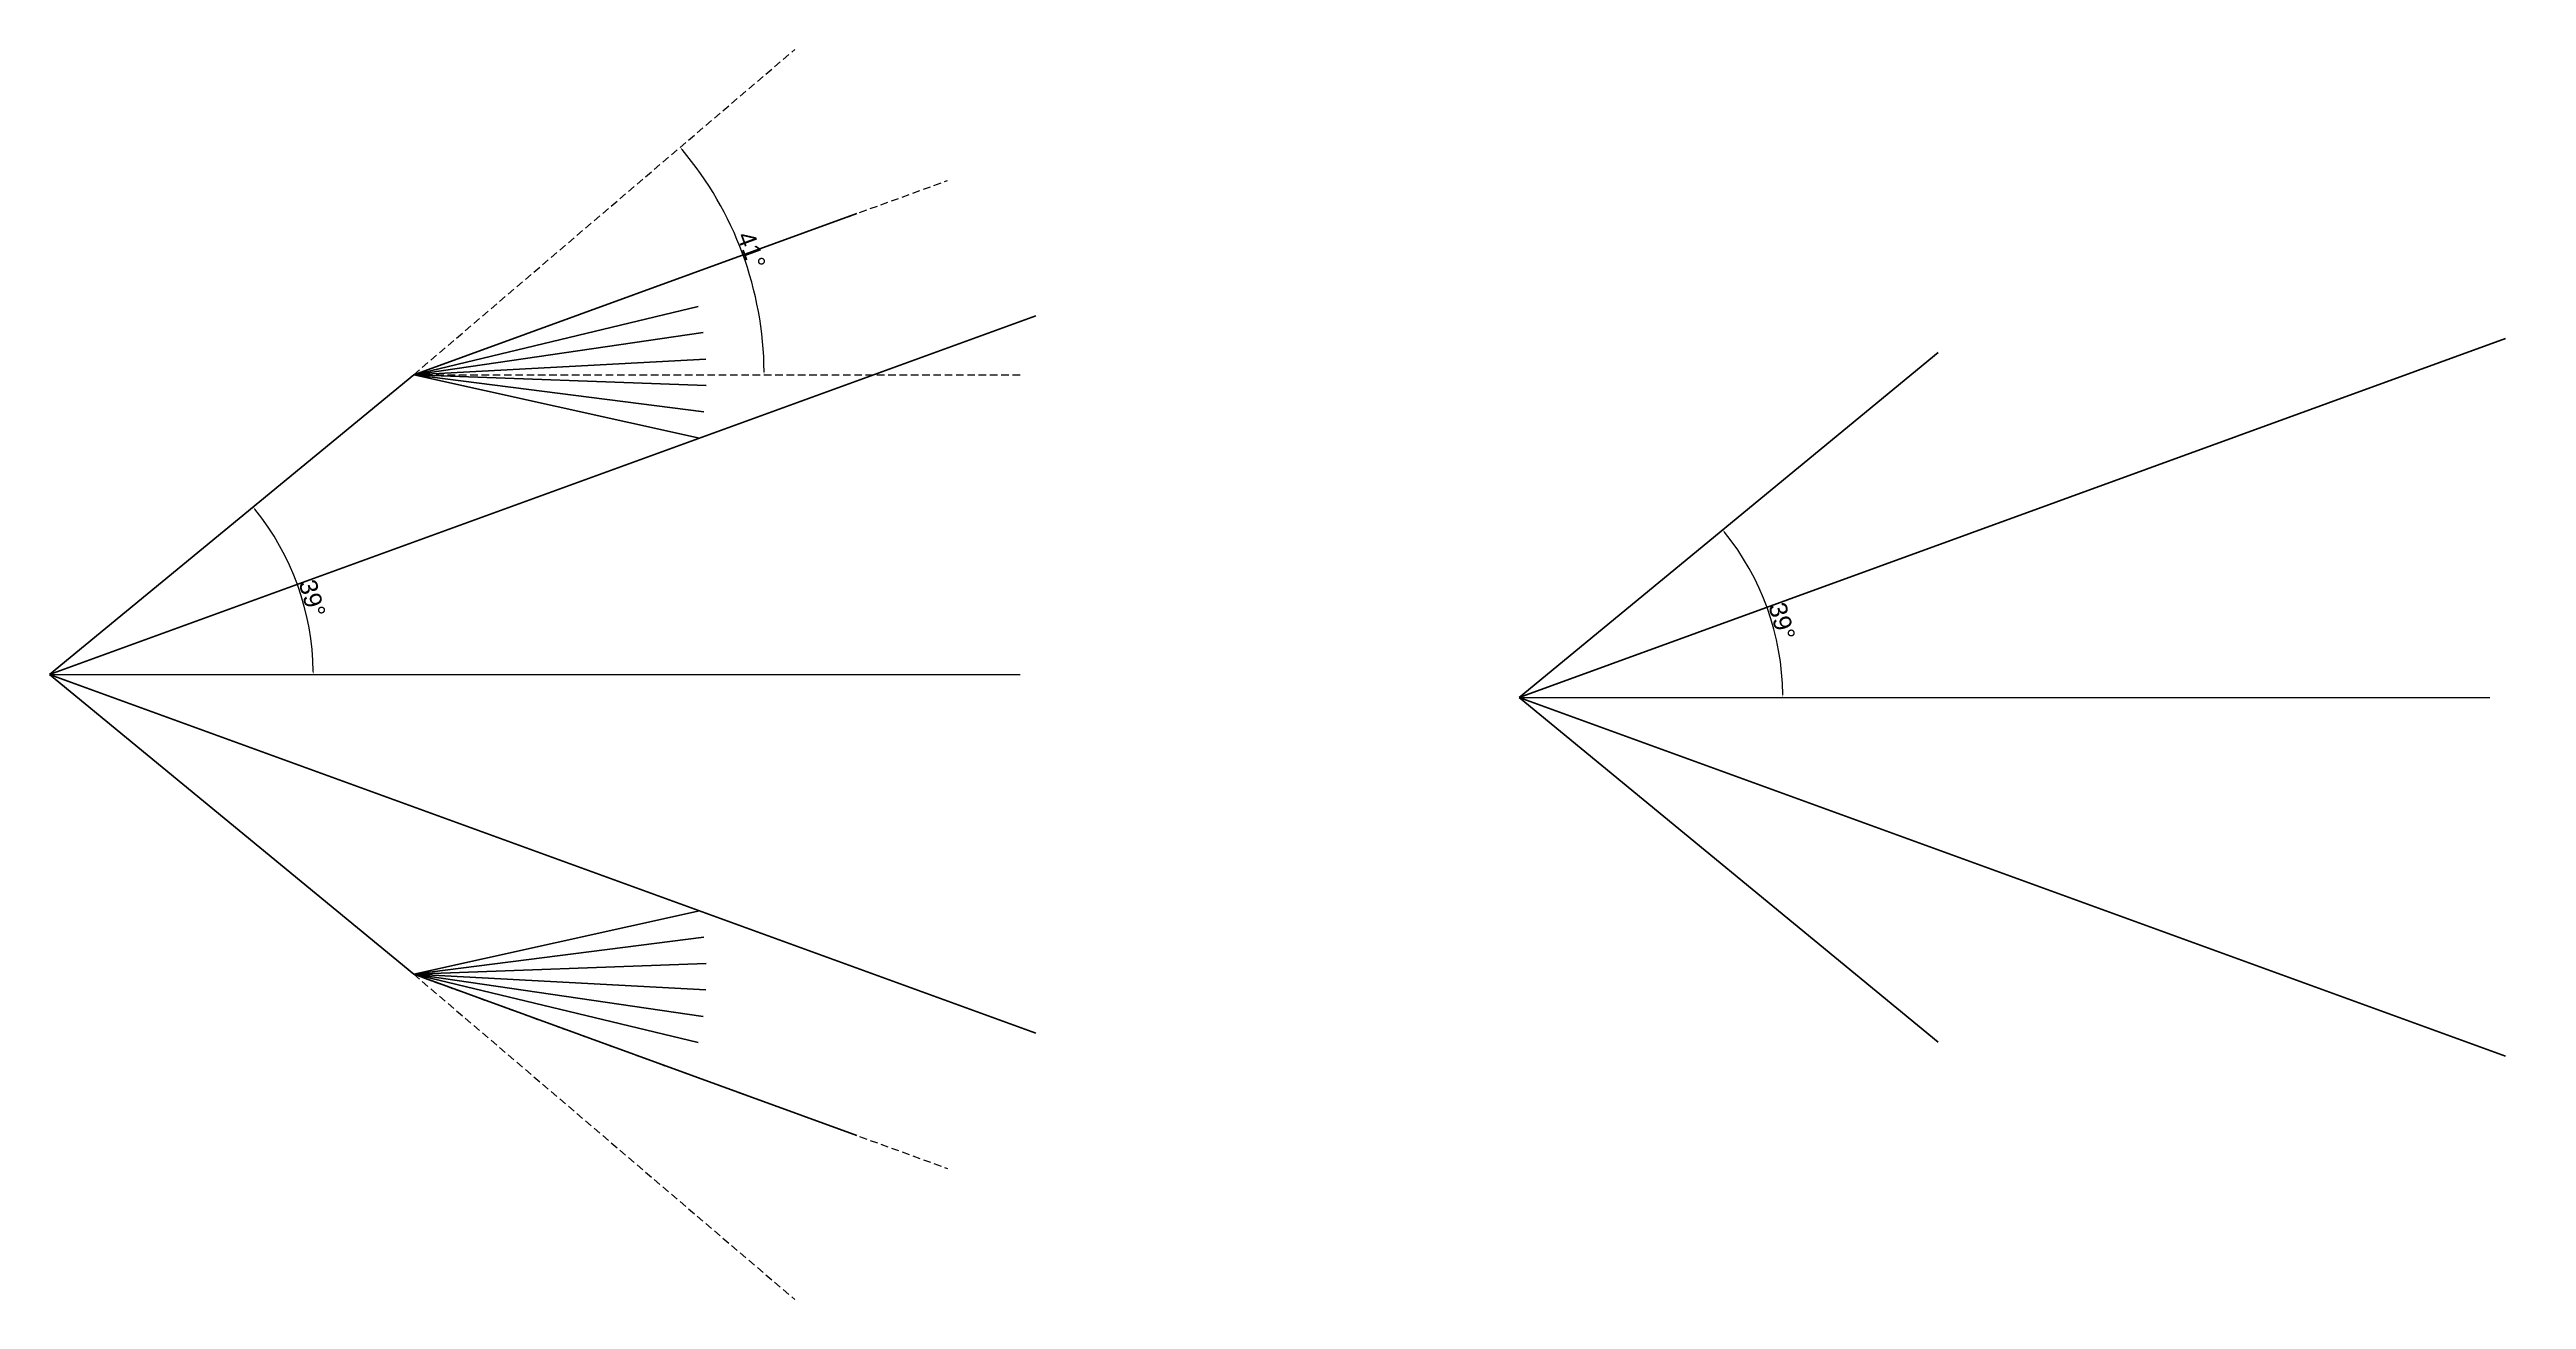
# Model space of a CAD drawing. Header units: millimetres. Extents: x 2180 to 4268, y 1109 to 2163.
import ezdxf

# ---------------------------------------------------------------- set-up
doc = ezdxf.new("R2010")
doc.units = ezdxf.units.MM
doc.linetypes.add('DASHED', pattern=[19.05, 12.7, -6.35])
doc.styles.add('Annotative', font='arial.ttf')
doc.styles.get("Standard").update_dxf_attribs({"font": 'arial.ttf'})
doc.linetypes.add('ZIGZAG', pattern='A,0.00254,-5.08,[131,ltypeshp.shx,S=5.08,R=0,X=-5.08,Y=0],-10.16,[131,ltypeshp.shx,S=5.08,R=180,X=5.08,Y=0],-5.08', length=20.32254)
doc.dimstyles.new('GB', dxfattribs={"dimtxt": 2.5, "dimasz": 2.5, "dimexe": 1.25, "dimexo": 0.625, "dimtad": 1, "dimdsep": 46, "dimtxsty": 'Standard', "dimcen": 2.5, "dimadec": 0, "dimazin": 0, "dimtfac": 1, "dimtmove": 0, "dimatfit": 3, "dimfxl": 1, "dimarcsym": 0})

# ---------------------------------------------------------------- blocks, each defined once
blk = doc.blocks.new('*D5')
at = {"color": 0, "lineweight": -2, "ltscale": 0.5, "transparency": 16777216}
blk.add_arc((2179.7, 1636.1), 222.3, 0.6445, 38.8355, dxfattribs=at)
at = {"color": 0, "ltscale": 0.5, "transparency": 16777216}
for points in [[(2352.5, 1775.2), (2353.2, 1775.7), (2351.3, 1777.4)], [(2402.4, 1638.6), (2401.5, 1638.6), (2402, 1636.1)]]:
    blk.add_solid(points, dxfattribs=at)
at = {"layer": 'Defpoints', "color": 0, "ltscale": 0.5, "transparency": 16777216}
for p in [(2486.7, 1889), (2378.9, 1734.7), (2179.7, 1636.1), (2179.7, 1636.1), (3028.8, 1636.1)]:
    blk.add_point(p, dxfattribs=at)
at = {"color": 0, "ltscale": 0.5, "transparency": 16777216, "insert": (2401.1, 1700.3), "char_height": 2.5, "width": 29.417, "attachment_point": 5, "rotation": 286.1773, "style": 'Annotative'}
blk.add_mtext('{\\H6x;39°}', dxfattribs=at)
blk = doc.blocks.new('*D6')
at = {"color": 0, "lineweight": -2, "ltscale": 0.5, "transparency": 16777216}
blk.add_arc((3418.5, 1616.8), 222.3, 0.6445, 38.8355, dxfattribs=at)
at = {"color": 0, "ltscale": 0.5, "transparency": 16777216}
for points in [[(3591.3, 1755.9), (3592, 1756.5), (3590.1, 1758.1)], [(3641.2, 1619.3), (3640.4, 1619.3), (3640.8, 1616.8)]]:
    blk.add_solid(points, dxfattribs=at)
at = {"layer": 'Defpoints', "color": 0, "ltscale": 0.5, "transparency": 16777216}
for p in [(3771.6, 1907.7), (3617.8, 1715.4), (3418.5, 1616.8), (3418.5, 1616.8), (4267.6, 1616.8)]:
    blk.add_point(p, dxfattribs=at)
at = {"color": 0, "ltscale": 0.5, "transparency": 16777216, "insert": (3640, 1681), "char_height": 2.5, "width": 29.417, "attachment_point": 5, "rotation": 286.1773, "style": 'Annotative'}
blk.add_mtext('{\\H6x;39°}', dxfattribs=at)
blk = doc.blocks.new('*D7')
at = {"color": 0, "lineweight": -2, "ltscale": 0.5, "transparency": 16777216}
blk.add_arc((2486.7, 1889), 295.4, 0.4849, 40.0151, dxfattribs=at)
at = {"color": 0, "ltscale": 0.5, "transparency": 16777216}
for points in [[(2712.6, 2078.6), (2713.2, 2079.2), (2711.3, 2080.8)], [(2782.4, 1891.5), (2781.6, 1891.5), (2782, 1889)]]:
    blk.add_solid(points, dxfattribs=at)
at = {"layer": 'Defpoints', "color": 0, "ltscale": 0.5, "transparency": 16777216}
for p in [(2807.8, 2163.3), (2773.9, 1957.9), (2486.7, 1889), (2486.7, 1889), (2998, 1889)]:
    blk.add_point(p, dxfattribs=at)
at = {"color": 0, "ltscale": 0.5, "transparency": 16777216, "insert": (2771.4, 1994), "char_height": 2.5, "attachment_point": 5, "rotation": 290.25}
blk.add_mtext('{\\H6x;41°}', dxfattribs=at)

msp = doc.modelspace()

# ---------------------------------------------------------------- linework, layer by layer
at = {"linetype": 'DASHED', "ltscale": 0.5}
for p, q in [((2486.668, 1888.958), (2807.833, 2163.258)), ((2486.668, 1888.958), (2936.767, 2052.781)), ((2486.668, 1888.958), (2998.003, 1888.958)), ((2486.668, 1383.268), (2936.767, 1219.446)), ((2486.668, 1383.268), (2807.833, 1108.968))]:
    msp.add_line(p, q, dxfattribs=at)
at = {"color": 5, "lineweight": 50, "ltscale": 0.5}
for p, q in [((2486.668, 1888.958), (2860.107, 2024.879)), ((2486.668, 1888.958), (2726.541, 1946.446)), ((2486.668, 1888.958), (2730.764, 1924.469)), ((2486.668, 1888.958), (2732.978, 1902.2)), ((2486.668, 1888.958), (2727.465, 1835.475)), ((2486.668, 1888.958), (2731.322, 1857.519)), ((2486.668, 1888.958), (2733.164, 1879.822)), ((2486.668, 1383.268), (2727.465, 1436.752)), ((2486.668, 1383.268), (2731.322, 1414.708)), ((2486.668, 1383.268), (2733.164, 1392.405)), ((2486.668, 1383.268), (2860.107, 1247.348)), ((2486.668, 1383.268), (2732.978, 1370.026)), ((2486.668, 1383.268), (2730.764, 1347.757)), ((2486.668, 1383.268), (2726.541, 1325.78))]:
    msp.add_line(p, q, dxfattribs=at)
at = {"lineweight": 50, "ltscale": 0.5}
for p, q in [((2179.725, 1636.113), (3011.18, 1938.738)), ((3418.537, 1616.816), (4249.992, 1919.441)), ((2179.725, 1636.113), (3011.18, 1333.488)), ((3418.537, 1616.816), (4249.992, 1314.191))]:
    msp.add_line(p, q, dxfattribs=at)
at = {"color": 242, "linetype": 'ZIGZAG', "lineweight": 50, "ltscale": 0.5, "true_color": 0xcd2027}
for p, q in [((3418.537, 1616.816), (3771.616, 1907.665)), ((2179.725, 1636.113), (2486.668, 1888.958)), ((2179.725, 1636.113), (2486.668, 1383.268)), ((3418.537, 1616.816), (3771.616, 1325.967))]:
    msp.add_line(p, q, dxfattribs=at)
at = {"ltscale": 0.5}
for p, q in [((2179.725, 1636.113), (2998.003, 1636.113)), ((3418.537, 1616.816), (4236.815, 1616.816))]:
    msp.add_line(p, q, dxfattribs=at)
at = {"lineweight": 50, "ltscale": 0.5}
for points in [[(2689.753, 1996.228, 0, 0, 0), (2791.045, 2082.739, 15, 0, 0), (2843.312, 2127.379, 0, 0, 0)], [(2352.492, 1732.658, 0, 0, 0), (2440.638, 1764.74, 15, 0, 0), (2491.987, 1783.43, 0, 0, 0)], [(3591.305, 1713.361, 0, 0, 0), (3679.45, 1745.443, 15, 0, 0), (3730.799, 1764.132, 0, 0, 0)], [(2352.492, 1539.568, 0, 0, 0), (2440.638, 1507.486, 15, 0, 0), (2491.987, 1488.797, 0, 0, 0)], [(3591.305, 1520.271, 0, 0, 0), (3679.45, 1488.189, 15, 0, 0), (3730.799, 1469.499, 0, 0, 0)], [(2689.753, 1275.999, 0, 0, 0), (2791.045, 1189.487, 15, 0, 0), (2843.312, 1144.847, 0, 0, 0)]]:
    msp.add_lwpolyline(points, format="xyseb", dxfattribs=at)

# ---------------------------------------------------------------- dimensions: what is measured, and where the dimension line sits
at = {"ltscale": 0.5}
dim = msp.add_angular_dim_2l(base=(2773.88208832, 1957.912053045), line1=((2486.668225242, 1888.958105206), (2998.002733586, 1888.958105206)), line2=((2486.668225242, 1888.958105206), (2807.832621705, 2163.258413084)), text='{\\H6x;<>}', dimstyle='GB', dxfattribs=at)
dim.commit()
dim.dimension.update_dxf_attribs({"geometry": '*D7', "text_midpoint": (2771.438188602, 1994.015291186)})
for base, line1, line2, picture, middle in [((3617.751, 1715.36), ((3418.537, 1616.816), (4267.63, 1616.816)), ((3418.537, 1616.816), (3771.616, 1907.665)), '*D6', (3631.991, 1678.738)), ((2378.939, 1734.657), ((2179.725, 1636.113), (3028.818, 1636.113)), ((2179.725, 1636.113), (2486.668, 1888.958)), '*D5', (2393.179, 1698.036))]:
    dim = msp.add_angular_dim_2l(base=base, line1=line1, line2=line2, text='{\\H6x;<>}', dimstyle='GB', override={"dimtxsty": 'Annotative'}, dxfattribs=at)
    dim.commit()
    dim.dimension.update_dxf_attribs({"geometry": picture, "text_midpoint": middle, "dimtype": 162})

doc.saveas('drawing.dxf')
